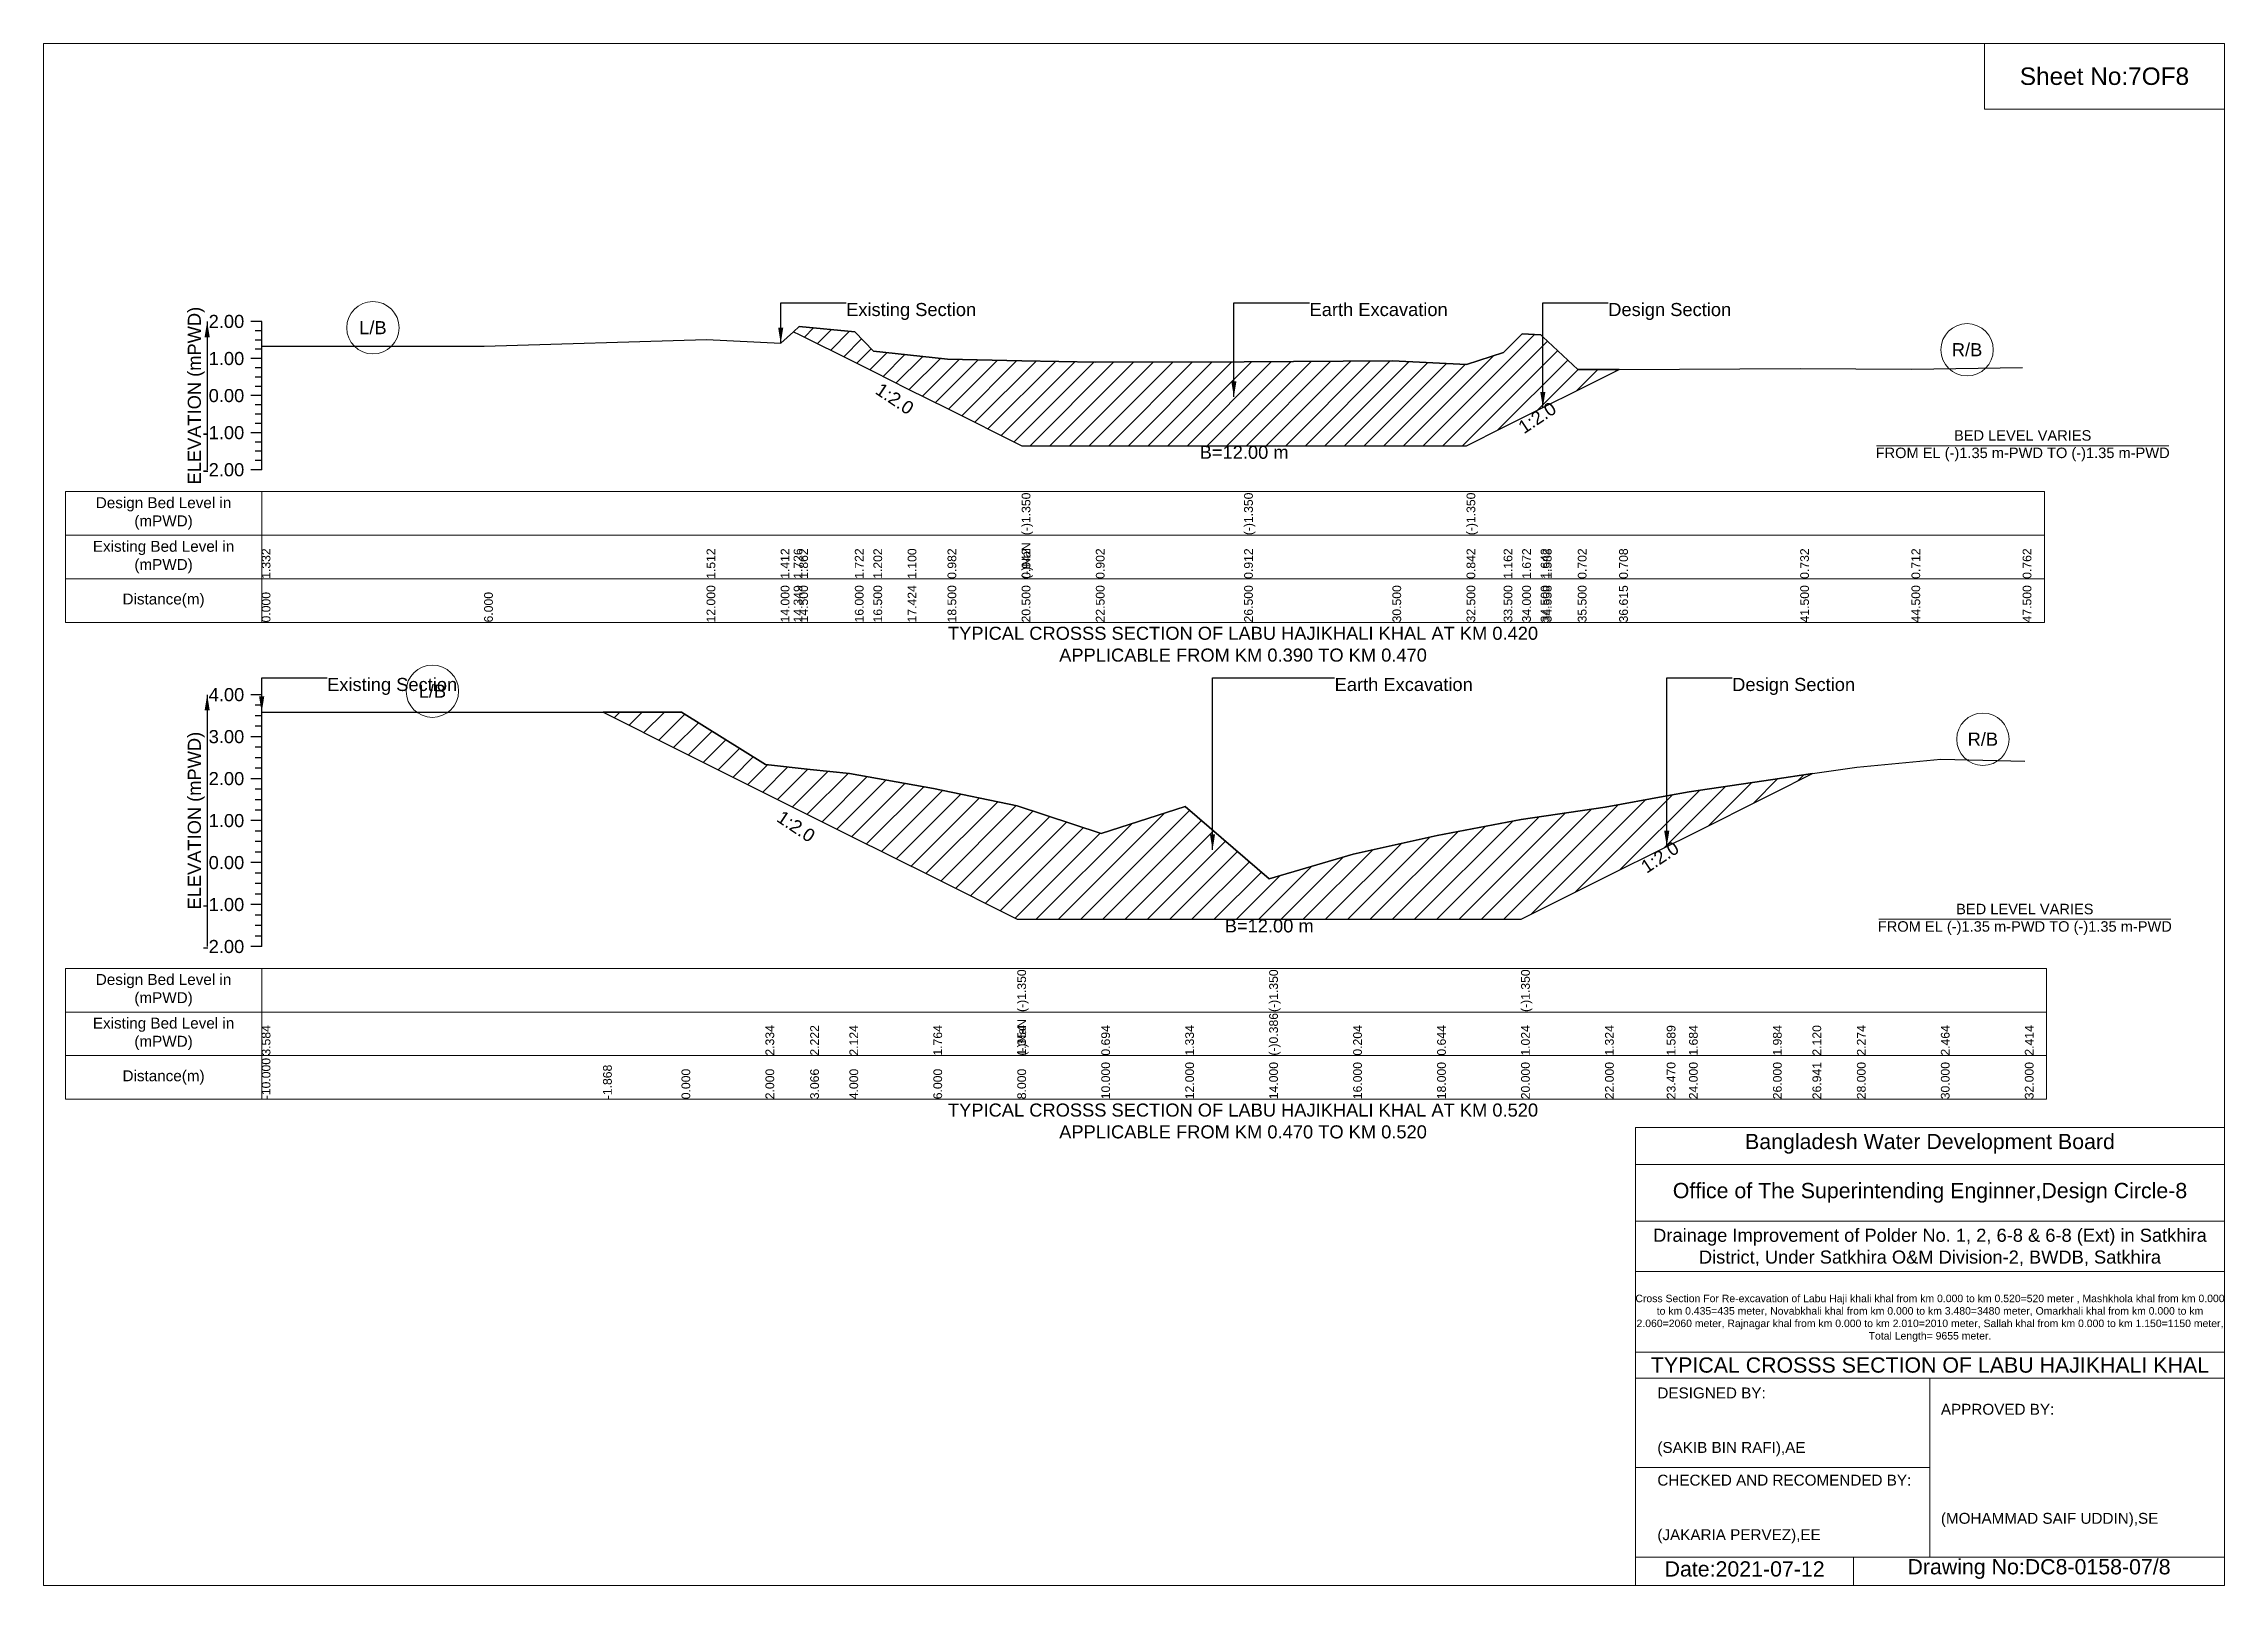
# Model space of a CAD drawing. Header units: inches. Extents: x 91000 to 648000, y -5656 to 141.
# Drawn here: x 160000 to 168000, y -5656 to 0 of the extents above; entities that cross this region are included whole.
import ezdxf

# ---------------------------------------------------------------- set-up
doc = ezdxf.new("R2010")
doc.units = ezdxf.units.IN
doc.header["$LTSCALE"] = 7
doc.header["$MEASUREMENT"] = 0
for name, color, linetype, lineweight in [('Cross section Data Border', 7, 'Continuous', 9), ('Cross Section Labels', 7, 'Continuous', 9), ('Existing_Bed_Level for Xsection', 7, 'Continuous', 25)]:
    doc.layers.add(name, color=color, linetype=linetype, lineweight=lineweight)
doc.styles.get("Standard").update_dxf_attribs({"font": 'arial.ttf'})
doc.dimstyles.get("Standard").update_dxf_attribs({"dimtxt": 0.18, "dimasz": 0.18, "dimexe": 0.18, "dimexo": 0.0625, "dimgap": 0.09, "dimtad": 0, "dimtih": 1, "dimtoh": 1, "dimdec": 4, "dimzin": 0, "dimdsep": 46, "dimtxsty": 'Standard', "dimcen": 0.09, "dimadec": 0, "dimazin": 0, "dimtfac": 1, "dimtdec": 4, "dimtofl": 0, "dimtmove": 0, "dimatfit": 3, "dimfxl": 1, "dimtolj": 1, "dimtzin": 0, "dimarcsym": 0})

msp = doc.modelspace()

# ---------------------------------------------------------------- texts
at = {"layer": 'Cross section Data Border', "char_height": 40, "width": 640, "attachment_point": 5}
for s, insert in [('Design Bed Level in (mPWD)', (160440, -1723.5)), ('Existing Bed Level in (mPWD)', (160440, -1883.5)), ('Distance(m)', (160440, -2043.5)), ('Design Bed Level in (mPWD)', (160440, -3472.6)), ('Existing Bed Level in (mPWD)', (160440, -3632.6)), ('Distance(m)', (160440, -3792.6))]:
    msp.add_mtext(s, dxfattribs=dict(at, insert=insert))
at = {"layer": 'Cross Section Labels'}
for s, insert, char_height, attachment_point in [('Sheet No:7OF8', (167560, -120), 64, 5), ('Existing Section', (162944, -951.5), 48, 1), ('Earth Excavation', (164644, -951.5), 48, 1), ('Design Section', (165739.8, -951.5), 48, 1), ('L/B', (161208, -1042.3), 48, 5), ('R/B', (167056, -1123.2), 48, 5), ('BED LEVEL VARIES ^JFROM EL (-)1.35 m-PWD TO (-)1.35 m-PWD', (167260, -1475.1), 38.4, 5), ('B=12.00 m', (164404, -1475.1), 48, 2), ('TYPICAL CROSSS SECTION OF LABU HAJIKHALI KHAL AT KM 0.420^JAPPLICABLE FROM KM 0.390 TO KM 0.470', (164400, -2203.5), 48, 5), ('Existing Section', (161040, -2327), 48, 1), ('L/B', (161426.2, -2375.6), 48, 5), ('Earth Excavation', (164736, -2327), 48, 1), ('Design Section', (166194.4, -2327), 48, 1), ('R/B', (167114, -2551.9), 48, 5), ('BED LEVEL VARIES ^JFROM EL (-)1.35 m-PWD TO (-)1.35 m-PWD', (167268, -3212.5), 38.4, 5), ('B=12.00 m', (164496, -3212.5), 48, 2), ('TYPICAL CROSSS SECTION OF LABU HAJIKHALI KHAL AT KM 0.520^JAPPLICABLE FROM KM 0.470 TO KM 0.520', (164400, -3952.6), 48, 5), ('Bangladesh Water Development Board', (166920, -4036), 56, 5), ('Office of The Superintending Enginner,Design Circle-8', (166920, -4216), 56, 5)]:
    msp.add_mtext(s, dxfattribs=dict(at, insert=insert, char_height=char_height, attachment_point=attachment_point))
at = {"layer": 'Cross Section Labels', "char_height": 48, "attachment_point": 2}
for insert, rotation in [((163135.7, -1282.9), 326.30993), ((165465.8, -1352.2), 33.69007), ((162773.7, -2851.8), 326.30993), ((165915.9, -2964.5), 33.69007)]:
    msp.add_mtext('1:2.0', dxfattribs=dict(at, insert=insert, rotation=rotation))
at = {"layer": 'Cross Section Labels'}
for s, insert, char_height, width, attachment_point in [('Drainage Improvement of Polder No. 1, 2, 6-8 & 6-8 (Ext) in Satkhira District, Under Satkhira O&M Division-2, BWDB, Satkhira', (166920, -4416), 48, 2240, 5), ('Cross Section For Re-excavation of Labu Haji khali khal from km 0.000 to km 0.520=520 meter , Mashkhola khal from km 0.000 to km 0.435=435 meter, Novabkhali khal from km 0.000 to km 3.480=3480 meter, Omarkhali khal from km 0.000 to km 2.060=2060 meter, Rajnagar khal from km 0.000 to km 2.010=2010 meter, Sallah khal from km 0.000 to km 1.150=1150 meter, Total Length= 9655 meter. ', (166920, -4676), 27.4148, 2160, 5), ('TYPICAL CROSSS SECTION OF LABU HAJIKHALI KHAL', (166920, -4848), 56, 2240, 5), ('DESIGNED BY:^J^J^J(SAKIB BIN RAFI),AE', (165920, -5056), 40, 1120, 4), ('APPROVED BY:^J^J^J^J^J^J(MOHAMMAD SAIF UDDIN),SE', (166960, -5216), 40, 1120, 4), ('CHECKED AND RECOMENDED BY:^J^J^J(JAKARIA PERVEZ),EE', (165920, -5376), 40, 1120, 4), ('Date:2021-07-12', (166240, -5596), 56, 1120, 5), ('Drawing No:DC8-0158-07/8', (167320, -5596), 56, 1760, 5)]:
    msp.add_mtext(s, dxfattribs=dict(at, insert=insert, char_height=char_height, width=width, attachment_point=attachment_point))
at = {"layer": 'Existing_Bed_Level for Xsection', "rotation": 90}
for s, insert, char_height, attachment_point in [('ELEVATION (mPWD)', (160560, -1291.5), 48, 5), ('(-)1.350', (163588, -1803.5), 32, 1), ('(-)1.350', (164404, -1803.5), 32, 1), ('(-)1.350', (165220, -1803.5), 32, 1), ('(-)NaN', (163588, -1963.5), 32, 1), ('(-)NaN', (163588, -1963.5), 32, 1), ('1.332', (160800, -1963.5), 32, 1), ('1.332', (160800, -1963.5), 32, 1), ('1.512', (162432, -1963.5), 32, 1), ('1.412', (162704, -1963.5), 32, 1), ('1.726', (162751.4, -1963.5), 32, 1), ('1.862', (162772, -1963.5), 32, 1), ('1.722', (162976, -1963.5), 32, 1), ('1.202', (163044, -1963.5), 32, 1), ('1.100', (163169.7, -1963.5), 32, 1), ('0.982', (163316, -1963.5), 32, 1), ('0.942', (163588, -1963.5), 32, 1), ('0.942', (163588, -1963.5), 32, 1), ('0.942', (163588, -1963.5), 32, 1), ('0.902', (163860, -1963.5), 32, 1), ('0.912', (164404, -1963.5), 32, 1), ('0.912', (164404, -1963.5), 32, 1), ('0.912', (164404, -1963.5), 32, 1), ('0.842', (165220, -1963.5), 32, 1), ('0.842', (165220, -1963.5), 32, 1), ('1.162', (165356, -1963.5), 32, 1), ('1.672', (165424, -1963.5), 32, 1), ('1.642', (165492, -1963.5), 32, 1), ('1.588', (165499.8, -1963.5), 32, 1), ('0.702', (165628, -1963.5), 32, 1), ('0.708', (165779.7, -1963.5), 32, 1), ('0.732', (166444, -1963.5), 32, 1), ('0.712', (166852, -1963.5), 32, 1), ('0.762', (167260, -1963.5), 32, 1), ('12.000', (162432, -2123.5), 32, 1), ('14.000', (162704, -2123.5), 32, 1), ('14.349', (162751.4, -2123.5), 32, 1), ('14.500', (162772, -2123.5), 32, 1), ('16.000', (162976, -2123.5), 32, 1), ('16.500', (163044, -2123.5), 32, 1), ('17.424', (163169.7, -2123.5), 32, 1), ('18.500', (163316, -2123.5), 32, 1), ('20.500', (163588, -2123.5), 32, 1), ('20.500', (163588, -2123.5), 32, 1), ('20.500', (163588, -2123.5), 32, 1), ('22.500', (163860, -2123.5), 32, 1), ('26.500', (164404, -2123.5), 32, 1), ('26.500', (164404, -2123.5), 32, 1), ('26.500', (164404, -2123.5), 32, 1), ('30.500', (164948, -2123.5), 32, 1), ('32.500', (165220, -2123.5), 32, 1), ('32.500', (165220, -2123.5), 32, 1), ('32.500', (165220, -2123.5), 32, 1), ('33.500', (165356, -2123.5), 32, 1), ('34.000', (165424, -2123.5), 32, 1), ('34.500', (165492, -2123.5), 32, 1), ('34.558', (165499.8, -2123.5), 32, 1), ('35.500', (165628, -2123.5), 32, 1), ('36.615', (165779.7, -2123.5), 32, 1), ('41.500', (166444, -2123.5), 32, 1), ('44.500', (166852, -2123.5), 32, 1), ('47.500', (167260, -2123.5), 32, 1), ('0.000', (160800, -2123.5), 32, 1), ('6.000', (161616, -2123.5), 32, 1), ('ELEVATION (mPWD)', (160560, -2850.6), 48, 5), ('(-)1.350', (163572, -3552.6), 32, 1), ('(-)1.350', (164496, -3552.6), 32, 1), ('(-)1.350', (165420, -3552.6), 32, 1), ('(-)NaN', (163572, -3712.6), 32, 1), ('(-)NaN', (163572, -3712.6), 32, 1), ('(-)NaN', (163572, -3712.6), 32, 1), ('(-)0.386', (164496, -3712.6), 32, 1), ('(-)0.386', (164496, -3712.6), 32, 1), ('3.584', (160800, -3712.6), 32, 1), ('3.584', (160800, -3712.6), 32, 1), ('3.584', (160800, -3712.6), 32, 1), ('2.334', (162648, -3712.6), 32, 1), ('2.222', (162812.2, -3712.6), 32, 1), ('2.124', (162956, -3712.6), 32, 1), ('1.764', (163264, -3712.6), 32, 1), ('1.354', (163572, -3712.6), 32, 1), ('1.354', (163572, -3712.6), 32, 1), ('0.694', (163880, -3712.6), 32, 1), ('1.334', (164188, -3712.6), 32, 1), ('0.204', (164804, -3712.6), 32, 1), ('0.644', (165112, -3712.6), 32, 1), ('1.024', (165420, -3712.6), 32, 1), ('1.024', (165420, -3712.6), 32, 1), ('1.324', (165728, -3712.6), 32, 1), ('1.589', (165954.4, -3712.6), 32, 1), ('1.684', (166036, -3712.6), 32, 1), ('1.984', (166344, -3712.6), 32, 1), ('2.120', (166488.9, -3712.6), 32, 1), ('2.274', (166652, -3712.6), 32, 1), ('2.464', (166960, -3712.6), 32, 1), ('2.414', (167268, -3712.6), 32, 1), ('-10.000', (160800, -3872.6), 32, 1), ('-1.868', (162052.3, -3872.6), 32, 1), ('10.000', (163880, -3872.6), 32, 1), ('12.000', (164188, -3872.6), 32, 1), ('14.000', (164496, -3872.6), 32, 1), ('14.000', (164496, -3872.6), 32, 1), ('14.000', (164496, -3872.6), 32, 1), ('16.000', (164804, -3872.6), 32, 1), ('18.000', (165112, -3872.6), 32, 1), ('20.000', (165420, -3872.6), 32, 1), ('20.000', (165420, -3872.6), 32, 1), ('20.000', (165420, -3872.6), 32, 1), ('22.000', (165728, -3872.6), 32, 1), ('23.470', (165954.4, -3872.6), 32, 1), ('24.000', (166036, -3872.6), 32, 1), ('26.000', (166344, -3872.6), 32, 1), ('26.941', (166488.9, -3872.6), 32, 1), ('28.000', (166652, -3872.6), 32, 1), ('30.000', (166960, -3872.6), 32, 1), ('32.000', (167268, -3872.6), 32, 1), ('0.000', (162340, -3872.6), 32, 1), ('2.000', (162648, -3872.6), 32, 1), ('3.066', (162812.2, -3872.6), 32, 1), ('4.000', (162956, -3872.6), 32, 1), ('6.000', (163264, -3872.6), 32, 1), ('8.000', (163572, -3872.6), 32, 1), ('8.000', (163572, -3872.6), 32, 1), ('8.000', (163572, -3872.6), 32, 1)]:
    msp.add_mtext(s, dxfattribs=dict(at, insert=insert, char_height=char_height, attachment_point=attachment_point))
at = {"layer": 'Existing_Bed_Level for Xsection', "char_height": 48, "attachment_point": 6}
for s, insert in [('2.00', (160736, -1019.5)), ('1.00', (160736, -1155.5)), ('0.00', (160736, -1291.5)), ('-1.00', (160736, -1427.5)), ('-2.00', (160736, -1563.5)), ('4.00', (160736, -2388.6)), ('3.00', (160736, -2542.6)), ('2.00', (160736, -2696.6)), ('1.00', (160736, -2850.6)), ('0.00', (160736, -3004.6)), ('-1.00', (160736, -3158.6)), ('-2.00', (160736, -3312.6))]:
    msp.add_mtext(s, dxfattribs=dict(at, insert=insert))

# ---------------------------------------------------------------- hatches: boundary and pattern name
at = {"layer": 'Existing_Bed_Level for Xsection'}
h = msp.add_hatch(dxfattribs=at)
h.set_pattern_fill('ANSI31', color=256, scale=408, style=0)
h.paths.add_polyline_path([(162751.4, -1056.8), (162772, -1067.1), (162976, -1169.1), (163044, -1203.1), (163169.7, -1265.9), (163316, -1339.1), (163588, -1475.1), (163860, -1475.1), (164404, -1475.1), (164948, -1475.1), (165220, -1475.1), (165356, -1407.1), (165424, -1373.1), (165492, -1339.1), (165499.8, -1335.2), (165628, -1271.1), (165779.7, -1195.2), (165628, -1196), (165499.8, -1075.5), (165492, -1068.2), (165424, -1064.1), (165356, -1133.4), (165220, -1177), (164948, -1163.4), (164404, -1167.4), (163860, -1168.8), (163588, -1163.4), (163316, -1157.9), (163169.7, -1141.8), (163044, -1128), (162976, -1057.3), (162772, -1038.2)])
h = msp.add_hatch(dxfattribs=at)
h.set_pattern_fill('ANSI31', color=256, scale=462, style=0)
h.paths.add_polyline_path([(162052.3, -2452.6), (162340, -2596.5), (162648, -2750.5), (162812.2, -2832.5), (162956, -2904.5), (163264, -3058.5), (163572, -3212.5), (163880, -3212.5), (164188, -3212.5), (164496, -3212.5), (164804, -3212.5), (165112, -3212.5), (165420, -3212.5), (165728, -3058.5), (165954.4, -2945.2), (166036, -2904.5), (166344, -2750.5), (166488.9, -2678), (166344, -2699), (166036, -2745.2), (165954.4, -2759.9), (165728, -2800.7), (165420, -2846.9), (165112, -2905.4), (164804, -2973.1), (164496, -3064), (164188, -2799.1), (163880, -2897.7), (163572, -2796), (163264, -2732.9), (162956, -2677.5), (162812.2, -2662.4), (162648, -2645.1), (162340, -2452.6)])

# ---------------------------------------------------------------- linework, layer by layer
at = {"layer": 'Cross section Data Border'}
for points in [[(160080, -1643.5), (167340, -1643.5), (167340, -2123.5), (160080, -2123.5)], [(160080, -3392.6), (167348, -3392.6), (167348, -3872.6), (160080, -3872.6)]]:
    msp.add_lwpolyline(points, close=True, dxfattribs=at)
for points in [[(160800, -1643.5), (160800, -2123.5)], [(160080, -1803.5), (167340, -1803.5)], [(160080, -1963.5), (167340, -1963.5)], [(160800, -3392.6), (160800, -3872.6)], [(160080, -3552.6), (167348, -3552.6)], [(160080, -3712.6), (167348, -3712.6)]]:
    msp.add_lwpolyline(points, dxfattribs=at)
at = {"layer": 'Cross Section Labels'}
for points in [[(160000, 0), (168000, 0), (168000, -5656), (160000, -5656)], [(167120, 0), (168000, 0), (168000, -240), (167120, -240)]]:
    msp.add_lwpolyline(points, close=True, dxfattribs=at)
for points in [[(166724.2, -1475.1), (167795.8, -1475.1)], [(166732.2, -3212.5), (167803.8, -3212.5)], [(165840, -5656), (165840, -3976), (168000, -3976)], [(165840, -4112), (168000, -4112)], [(165840, -4320), (168000, -4320)], [(165840, -4504), (168000, -4504)], [(165840, -4800), (168000, -4800)], [(165840, -4896), (168000, -4896)], [(166920, -4896), (166920, -5552)], [(165840, -5224), (166920, -5224)], [(165840, -5552), (168000, -5552)], [(166640, -5552), (166640, -5656)]]:
    msp.add_lwpolyline(points, dxfattribs=at)
for centre in [(161208, -1042.3), (167056, -1123.2), (161426.2, -2375.6), (167114, -2551.9)]:
    msp.add_circle(centre, 96, dxfattribs=at)
at = {"layer": 'Existing_Bed_Level for Xsection'}
for points in [[(160800, -1019.5), (160760, -1019.5)], [(160800, -1563.5), (160800, -1427.5), (160800, -1291.5), (160800, -1155.5), (160800, -1019.5)], [(160800, -1110.3), (161616, -1110.3), (162432, -1085.8), (162704, -1099.4), (162751.4, -1056.8), (162772, -1038.2), (162976, -1057.3), (163044, -1128), (163169.7, -1141.8), (163316, -1157.9), (163588, -1163.4), (163588, -1163.4), (163860, -1168.8), (164404, -1167.4), (164404, -1167.4), (164948, -1163.4), (165220, -1177), (165220, -1177), (165356, -1133.4), (165424, -1064.1), (165492, -1068.2), (165499.8, -1075.5), (165628, -1196), (165779.7, -1195.2), (166444, -1191.9), (166852, -1194.6), (167260, -1187.8)], [(160800, -1053.5), (160776, -1053.5)], [(160800, -1087.5), (160776, -1087.5)], [(160800, -1155.5), (160760, -1155.5)], [(160800, -1121.5), (160776, -1121.5)], [(160800, -1189.5), (160776, -1189.5)], [(160800, -1223.5), (160776, -1223.5)], [(160800, -1257.5), (160776, -1257.5)], [(160800, -1291.5), (160760, -1291.5)], [(160800, -1325.5), (160776, -1325.5)], [(160800, -1359.5), (160776, -1359.5)], [(160800, -1427.5), (160760, -1427.5)], [(160800, -1393.5), (160776, -1393.5)], [(160800, -1461.5), (160776, -1461.5)], [(160800, -1495.5), (160776, -1495.5)], [(160800, -1563.5), (160760, -1563.5)], [(160800, -1529.5), (160776, -1529.5)], [(160800, -2388.6), (160760, -2388.6)], [(160800, -3312.6), (160800, -3158.6), (160800, -3004.6), (160800, -2850.6), (160800, -2696.6), (160800, -2542.6), (160800, -2388.6)], [(160800, -2427.1), (160776, -2427.1)], [(160800, -2465.6), (160776, -2465.6)], [(160800, -2452.6), (162052.3, -2452.6), (162340, -2452.6), (162648, -2645.1), (162812.2, -2662.4), (162956, -2677.5), (163264, -2732.9), (163572, -2796), (163572, -2796), (163880, -2897.7), (164188, -2799.1), (164496, -3064), (164496, -3064), (164804, -2973.1), (165112, -2905.4), (165420, -2846.9), (165420, -2846.9), (165728, -2800.7), (165954.4, -2759.9), (166036, -2745.2), (166344, -2699), (166488.9, -2678), (166652, -2654.4), (166960, -2625.1), (167268, -2632.8)], [(160800, -2542.6), (160760, -2542.6)], [(160800, -2504.1), (160776, -2504.1)], [(160800, -2581.1), (160776, -2581.1)], [(160800, -2619.6), (160776, -2619.6)], [(160800, -2696.6), (160760, -2696.6)], [(160800, -2658.1), (160776, -2658.1)], [(160800, -2735.1), (160776, -2735.1)], [(160800, -2773.6), (160776, -2773.6)], [(160800, -2850.6), (160760, -2850.6)], [(160800, -2812.1), (160776, -2812.1)], [(160800, -2889.1), (160776, -2889.1)], [(160800, -2927.6), (160776, -2927.6)], [(160800, -3004.6), (160760, -3004.6)], [(160800, -2966.1), (160776, -2966.1)], [(160800, -3043.1), (160776, -3043.1)], [(160800, -3081.6), (160776, -3081.6)], [(160800, -3158.6), (160760, -3158.6)], [(160800, -3120.1), (160776, -3120.1)], [(160800, -3197.1), (160776, -3197.1)], [(160800, -3235.6), (160776, -3235.6)], [(160800, -3274.1), (160776, -3274.1)], [(160800, -3312.6), (160760, -3312.6)]]:
    msp.add_lwpolyline(points, dxfattribs=at)
for points in [[(162751.4, -1056.8), (162751.4, -1056.8), (162772, -1067.1), (162976, -1169.1), (163044, -1203.1), (163169.7, -1265.9), (163316, -1339.1), (163588, -1475.1), (163588, -1475.1), (163860, -1475.1), (164404, -1475.1), (164404, -1475.1), (164948, -1475.1), (165220, -1475.1), (165220, -1475.1), (165356, -1407.1), (165424, -1373.1), (165492, -1339.1), (165499.8, -1335.2), (165628, -1271.1), (165779.7, -1195.2), (165628, -1196), (165499.8, -1075.5), (165492, -1068.2), (165424, -1064.1), (165356, -1133.4), (165220, -1177), (165220, -1177), (164948, -1163.4), (164404, -1167.4), (164404, -1167.4), (163860, -1168.8), (163588, -1163.4), (163588, -1163.4), (163316, -1157.9), (163169.7, -1141.8), (163044, -1128), (162976, -1057.3), (162772, -1038.2), (162751.4, -1056.8)], [(162052.3, -2452.6), (162052.3, -2452.6), (162340, -2596.5), (162648, -2750.5), (162812.2, -2832.5), (162956, -2904.5), (163264, -3058.5), (163572, -3212.5), (163572, -3212.5), (163880, -3212.5), (164188, -3212.5), (164496, -3212.5), (164496, -3212.5), (164804, -3212.5), (165112, -3212.5), (165420, -3212.5), (165420, -3212.5), (165728, -3058.5), (165954.4, -2945.2), (166036, -2904.5), (166344, -2750.5), (166488.9, -2678), (166488.9, -2678), (166488.9, -2678), (166344, -2699), (166036, -2745.2), (165954.4, -2759.9), (165728, -2800.7), (165420, -2846.9), (165420, -2846.9), (165112, -2905.4), (164804, -2973.1), (164496, -3064), (164496, -3064), (164188, -2799.1), (163880, -2897.7), (163572, -2796), (163572, -2796), (163264, -2732.9), (162956, -2677.5), (162812.2, -2662.4), (162648, -2645.1), (162340, -2452.6), (162052.3, -2452.6)]]:
    msp.add_lwpolyline(points, close=True, dxfattribs=at)

msp.set_redraw_order([(e.dxf.handle, doc.entitydb.next_handle()) for e in msp.query("TEXT MTEXT ATTDEF DIMENSION ARC_DIMENSION")])  # texts and dimensions are drawn at this point

# ---------------------------------------------------------------- leaders
at = {"layer": 'Cross Section Labels', "annotation_type": 0, "has_hookline": 1, "hookline_direction": 0}
for points, text_width in [([(162704, -1099.4), (162704, -951.5), (162943.9, -951.5)], 467.2), ([(164366.4, -1296.2), (164366.4, -951.5), (164643.9, -951.5)], 497), ([(165499.8, -1335.2), (165499.8, -951.5), (165739.7, -951.5)], 441.2), ([(160800, -2452.6), (160800, -2327), (161039.9, -2327)], 467.2), ([(164288, -2958), (164288, -2327), (164735.9, -2327)], 497), ([(165954.4, -2945.2), (165954.4, -2327), (166194.4, -2327)], 441.2)]:
    msp.add_leader(points, dimstyle='Standard', override={"dimasz": 57.6}, dxfattribs=dict(at, text_width=text_width))
at = {"layer": 'Existing_Bed_Level for Xsection'}
for points in [[(160600, -1019.5), (160600, -1563.5)], [(160600, -2388.6), (160600, -3312.6)]]:
    msp.add_leader(points, dimstyle='Standard', override={"dimasz": 57.6}, dxfattribs=at)

doc.saveas('drawing.dxf')
